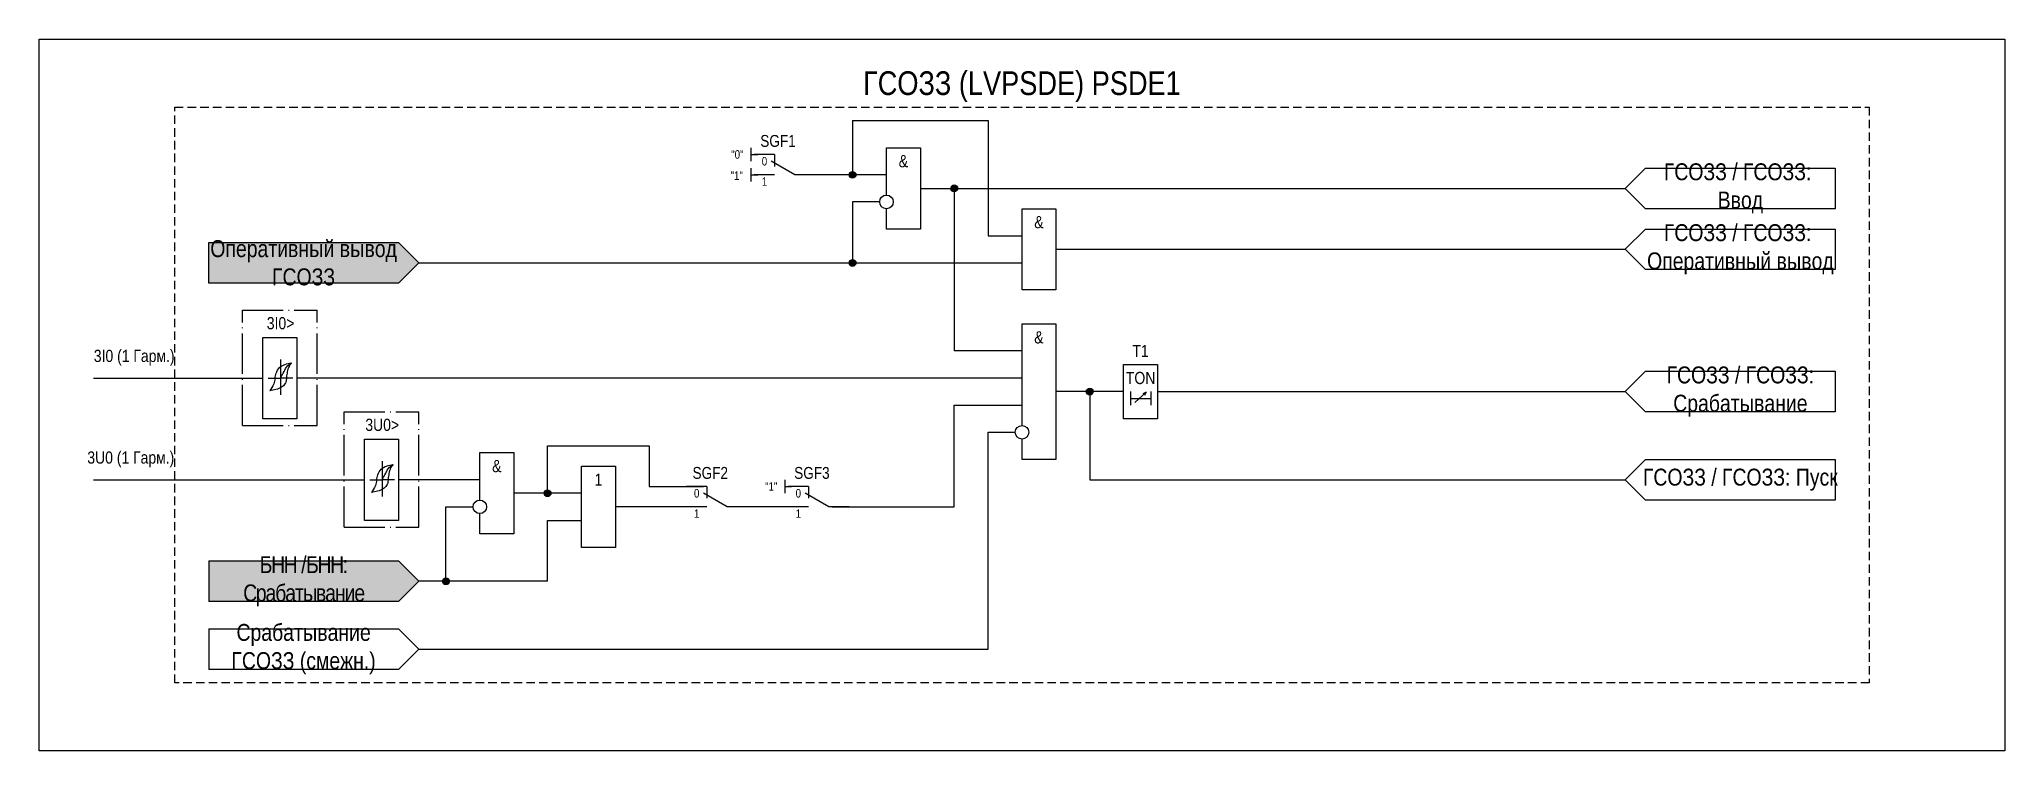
# Model space of a CAD drawing. Header units: millimetres. Extents: x -2185 to 320, y -18 to 149.
# Drawn here: x -2185 to -1895, y 0 to 105 of the extents above; entities that cross this region are included whole.
import ezdxf
from ezdxf.enums import TextEntityAlignment as Align

# ---------------------------------------------------------------- set-up
doc = ezdxf.new("R2010")
doc.units = ezdxf.units.MM
doc.linetypes.add('ACAD_ISO04W100', pattern=[30, 24, -3, 0, -3])
doc.linetypes.add('штриховая2', pattern=[0.375, 0.25, -0.125])
doc.layers.add('Основная', color=7, linetype='Continuous')
doc.styles.add('1.8_Gost_RD', font='ARIALN.TTF', dxfattribs={"height": 1.8})
doc.styles.add('2.5_Gost_RD', font='ARIALN.TTF', dxfattribs={"height": 2.5})
doc.styles.add('3.5_Gost_RD', font='ARIALN.TTF', dxfattribs={"height": 3.5})
doc.styles.add('Вывод', font='ARIALN.TTF', dxfattribs={"height": 2.5})
doc.styles.add('Компонент', font='ARIALN.TTF', dxfattribs={"height": 3.5})

msp = doc.modelspace()

# ---------------------------------------------------------------- texts
at = {"color": 30, "ltscale": 100, "attachment_point": 5}
for s, insert, char_height, width, style in [('ГСОЗЗ (LVPSDE) {\\C6;PSDE1}', (-2040, 98), 3.5, 250, '3.5_Gost_RD'), ('&', (-2057.5, 87), 1.8, 5, '2.5_Gost_RD')]:
    msp.add_mtext(s, dxfattribs=dict(at, insert=insert, char_height=char_height, width=width, style=style))
at = {"ltscale": 100, "insert": (-2083, 85.5), "char_height": 1.25, "attachment_point": 1, "style": '3.5_Gost_RD'}
msp.add_mtext_dynamic_manual_height_columns('"1"', width=2, gutter_width=17.5, heights=[0], dxfattribs=at)
at = {"ltscale": 100, "attachment_point": 5}
for s, insert, char_height, width, style in [('ГСОЗЗ / ГСОЗЗ:  Ввод', (-1934, 83), 2.5, 28, '2.5_Gost_RD'), ('&', (-2037.5, 78), 1.8, 5, '2.5_Gost_RD'), ('ГСОЗЗ / ГСОЗЗ:  Оперативный вывод', (-1934, 74), 2.5, 30.44, '2.5_Gost_RD'), ('&', (-2037.5, 61), 1.8, 5, '2.5_Gost_RD'), ('3I0 (1 Гарм.)', (-2171, 58), 1.8, 12, '1.8_Gost_RD'), ('T1', (-2022.5, 59), 1.8, 5, '2.5_Gost_RD'), ('TON', (-2022.5, 55), 1.8, 5, '2.5_Gost_RD'), ('ГСОЗЗ / ГСОЗЗ: Срабатывание', (-1934, 53), 2.5, 28, '2.5_Gost_RD'), ('3U0 (1 Гарм.)', (-2171.5, 43), 1.8, 13, '1.8_Gost_RD'), ('&', (-2117.5, 42), 1.8, 5, '2.5_Gost_RD'), ('1', (-2102.5, 40), 1.8, 5, '2.5_Gost_RD'), ('ГСОЗЗ / ГСОЗЗ: Пуск', (-1934, 40), 2.5, 28, '2.5_Gost_RD'), ('{\\T0.9;БНН /БНН: Срабатывание}', (-2146, 25), 2.5, 28, '2.5_Gost_RD'), ('Срабатывание ГСОЗЗ (смежн.)', (-2146, 15), 2.5, 28, '2.5_Gost_RD')]:
    msp.add_mtext(s, dxfattribs=dict(at, insert=insert, char_height=char_height, width=width, style=style))
at = {"color": 0, "ltscale": 100, "insert": (-2146, 72), "char_height": 2.5, "width": 28, "attachment_point": 5, "style": '2.5_Gost_RD'}
msp.add_mtext('{\\C256;Оперативный вывод ГСОЗЗ}', dxfattribs=at)
at = {"color": 7, "ltscale": 100, "char_height": 1.8, "attachment_point": 1, "style": '1.8_Gost_RD'}
for s, insert in [('\\pi3.56371;3I0>', (-2155, 64)), ('\\pi3.10634;3U0>', (-2140, 49))]:
    msp.add_mtext_dynamic_manual_height_columns(s, width=11, gutter_width=17.5, heights=[0], dxfattribs=dict(at, insert=insert))

# ---------------------------------------------------------------- blocks, each defined once
blk = doc.blocks.new('*U892')
at = {"layer": 'Основная', "linetype": 'ACAD_ISO04W100', "ltscale": 0.25}
for p, q in [((0, 0), (11, 0)), ((0, -17), (0, 0)), ((11, -17), (11, 0)), ((0, -17), (11, -17))]:
    blk.add_line(p, q, dxfattribs=at)
at = {"layer": 'Основная', "style": 'Компонент'}
blk.add_attdef('ОУ', text='', height=3.5, dxfattribs=at).set_placement((11, 0), align=Align.MIDDLE_CENTER)
blk = doc.blocks.new('*U958')
at = {"layer": 'Основная', "ltscale": 0.35}
blk.add_line((6, 6), (6, 2.5), dxfattribs=at)
at = {"layer": 'Основная', "color": 0}
blk.add_line((0, 0), (7, 4), dxfattribs=at)
blk = doc.blocks.new('*U985')
at = {"layer": 'Основная', "color": 0}
for p, q in [((-3, 6), (-9, 6)), ((-3, 0), (-9, 0)), ((9, 0), (3, 0))]:
    blk.add_line(p, q, dxfattribs=at)
at = {"layer": 'Основная', "ltscale": 0.25, "xscale": -1}
blk.add_blockref('*U958', (3, 0), dxfattribs=at)
at = {"layer": 'Основная'}
for tag, height, style, p in [('ОУ', 3.5, 'Компонент', (-2, 10)), ('В1', 2.5, 'Вывод', (-14, 6)), ('В2', 2.5, 'Вывод', (-6, 4)), ('В3', 2.5, 'Вывод', (-6, -2))]:
    blk.add_attdef(tag, text='', height=height, dxfattribs=dict(at, style=style)).set_placement(p, align=Align.MIDDLE_CENTER)
blk = doc.blocks.new('Точка')
at = {"ltscale": 100}
h = blk.add_hatch(color=256, dxfattribs=at)
h.dxf.hatch_style = 1
edge = h.paths.add_edge_path()
edge.add_arc((0, 0), 0.5, 0, 360)
blk.add_circle((0, 0), 0.5, dxfattribs=at)

# ---------------------------------------------------------------- hatches: boundary and pattern name
at = {"ltscale": 100, "true_color": 0x5496bb}
h = msp.add_hatch(color=153, dxfattribs=at)
h.dxf.hatch_style = 1
h.paths.add_polyline_path([(-2160, 75), (-2132, 75), (-2129, 72), (-2132, 69), (-2160, 69)])
h = msp.add_hatch(color=153, dxfattribs=at)
h.dxf.hatch_style = 1
h.paths.add_polyline_path([(-2160, 28), (-2132, 28), (-2129, 25), (-2132, 22), (-2160, 22)])

# ---------------------------------------------------------------- linework, layer by layer
at = {"color": 30, "ltscale": 100}
for p, q in [((-2065, 93), (-2045, 93)), ((-2065, 93), (-2065, 85)), ((-2045, 93), (-2045, 76)), ((-2060, 83), (-2060, 84)), ((-2060, 82), (-2060, 83)), ((-2055, 83), (-1951, 83)), ((-2061, 81), (-2065, 81)), ((-2065, 81), (-2065, 72)), ((-2045, 76), (-2040, 76))]:
    msp.add_line(p, q, dxfattribs=at)
at = {"ltscale": 100}
for p, q in [((-2080, 89), (-2080, 87)), ((-2080, 88), (-2079, 88)), ((-2080, 86), (-2080, 84)), ((-2080, 85), (-2079, 85)), ((-2060, 85), (-2073, 85)), ((-1948, 86), (-1951, 83)), ((-1948, 86), (-1920, 86)), ((-1920, 86), (-1920, 80)), ((-2050, 83), (-2050, 59)), ((-1951, 83), (-1948, 80)), ((-1920, 80), (-1948, 80)), ((-1948, 77), (-1951, 74)), ((-1948, 77), (-1920, 77)), ((-1920, 77), (-1920, 71)), ((-2160, 75), (-2132, 75)), ((-2132, 75), (-2129, 72)), ((-2035, 74), (-1951, 74)), ((-1951, 74), (-1948, 71)), ((-2129, 72), (-2132, 69)), ((-2129, 72), (-2040, 72)), ((-1920, 71), (-1948, 71)), ((-2132, 69), (-2160, 69)), ((-2152, 59.5), (-2152, 61)), ((-2152, 61), (-2147, 61)), ((-2147, 61), (-2147, 55)), ((-2152, 52), (-2152, 60)), ((-2040, 59), (-2050, 59)), ((-1948, 56), (-1951, 53)), ((-1948, 56), (-1920, 56)), ((-1920, 56), (-1920, 50)), ((-2177, 55), (-2152, 55)), ((-2147, 55), (-2147, 49)), ((-2040, 55), (-2147, 55)), ((-2025, 53), (-2035, 53)), ((-2030, 53), (-2030, 40)), ((-2020, 53), (-1951, 53)), ((-1951, 53), (-1948, 50)), ((-2152, 49), (-2152, 52)), ((-2050, 51), (-2040, 51)), ((-2050, 36), (-2050, 51)), ((-1920, 50), (-1948, 50)), ((-2147, 49), (-2152, 49)), ((-2045, 15), (-2045, 47)), ((-2045, 47), (-2041, 47)), ((-2137, 44.5), (-2137, 46)), ((-2137, 46), (-2132, 46)), ((-2137, 37), (-2137, 45)), ((-2132, 46), (-2132, 40)), ((-2110, 38), (-2110, 45)), ((-2110, 45), (-2095, 45)), ((-2095, 45), (-2095, 39)), ((-1948, 43), (-1951, 40)), ((-1948, 43), (-1920, 43)), ((-1920, 43), (-1920, 37)), ((-2177, 40), (-2137, 40)), ((-2132, 40), (-2132, 34)), ((-2120, 40), (-2132, 40)), ((-2105, 38), (-2115, 38)), ((-2095, 39), (-2087, 39)), ((-2075, 40), (-2075, 38)), ((-2075, 39), (-2074, 39)), ((-2030, 40), (-1951, 40)), ((-1951, 40), (-1948, 37)), ((-2137, 34), (-2137, 37)), ((-2125, 36), (-2121, 36)), ((-2125, 25), (-2125, 36)), ((-2087, 36), (-2100, 36)), ((-2072, 36), (-2083, 36)), ((-2068, 36), (-2050, 36)), ((-1920, 37), (-1948, 37)), ((-2132, 34), (-2137, 34)), ((-2110, 25), (-2110, 34)), ((-2110, 34), (-2105, 34)), ((-2160, 28), (-2132, 28)), ((-2160, 28), (-2160, 22)), ((-2132, 28), (-2129, 25)), ((-2129, 25), (-2132, 22)), ((-2132, 22), (-2160, 22)), ((-2160, 18), (-2132, 18)), ((-2160, 18), (-2160, 12)), ((-2132, 18), (-2129, 15)), ((-2129, 15), (-2132, 12)), ((-2129, 15), (-2045, 15)), ((-2132, 12), (-2160, 12))]:
    msp.add_line(p, q, dxfattribs=at)
for p, q in [((-2149.4, 57.72), (-2149.4, 52.52)), ((-2134.4, 42.72), (-2134.4, 37.52))]:
    msp.add_line(p, q)
at = {"color": 7, "ltscale": 100}
for p, q in [((-2151.21, 55), (-2149.4, 55)), ((-2147.58, 55), (-2149.4, 55)), ((-2023.33, 51.41), (-2021.66, 52.9)), ((-2021.66, 52.9), (-2022.18, 52.68)), ((-2021.66, 52.9), (-2021.92, 52.43)), ((-2136.21, 40), (-2134.4, 40)), ((-2132.58, 40), (-2134.4, 40))]:
    msp.add_line(p, q, dxfattribs=at)
at = {"ltscale": 100}
for points in [[(-2185, 105), (-1895, 105), (-1895, 0), (-2185, 0)], [(-2040, 80), (-2035, 80), (-2035, 68), (-2040, 68)], [(-2025, 57), (-2020, 57), (-2020, 49), (-2025, 49)], [(-2105, 42), (-2100, 42), (-2100, 30), (-2105, 30)]]:
    msp.add_lwpolyline(points, close=True, dxfattribs=at)
at = {"linetype": 'штриховая2', "ltscale": 5}
msp.add_lwpolyline([(-2165, 95), (-1915, 95), (-1915, 10), (-2165, 10)], close=True, dxfattribs=at)
at = {"color": 30, "ltscale": 100}
msp.add_lwpolyline([(-2060, 82), (-2060, 89), (-2055, 89), (-2055, 77), (-2060, 77), (-2060, 80)], dxfattribs=at)
at = {"ltscale": 100}
for points in [[(-2160, 75), (-2132, 75), (-2129, 72), (-2132, 69), (-2160, 69), (-2160, 75)], [(-2040, 48), (-2040, 63), (-2035, 63), (-2035, 43), (-2040, 43), (-2040, 46)], [(-2024, 53), (-2024, 51)], [(-2021, 53), (-2021, 51)], [(-2024, 52), (-2021, 52)], [(-2120, 37), (-2120, 44), (-2115, 44), (-2115, 32), (-2120, 32), (-2120, 35)]]:
    msp.add_lwpolyline(points, dxfattribs=at)
at = {"color": 30}
msp.add_circle((-2060, 81), 1, dxfattribs=at)
at = {"ltscale": 100}
for centre in [(-2040, 47), (-2120, 36)]:
    msp.add_circle(centre, 1, dxfattribs=at)
for points in [[(-2150.2, 54.92), (-2150.05, 55.71), (-2149.56, 56.54), (-2147.8, 57.26)], [(-2149.4, 55), (-2149, 55.72), (-2148.53, 56.6), (-2147.8, 57.26)], [(-2148.52, 54.92), (-2148.4, 55.71), (-2148.19, 56.54), (-2147.8, 57.26)], [(-2150.2, 54.92), (-2150.4, 54.13), (-2151, 53.12)], [(-2148.52, 54.92), (-2148.75, 54.13), (-2149.24, 53.67), (-2151, 53.12)], [(-2135.2, 39.92), (-2135.05, 40.71), (-2134.56, 41.54), (-2132.8, 42.26)], [(-2134.4, 40), (-2134, 40.72), (-2133.53, 41.6), (-2132.8, 42.26)], [(-2133.52, 39.92), (-2133.4, 40.71), (-2133.19, 41.54), (-2132.8, 42.26)], [(-2135.2, 39.92), (-2135.4, 39.13), (-2136, 38.12)], [(-2133.52, 39.92), (-2133.75, 39.13), (-2134.24, 38.67), (-2136, 38.12)]]:
    msp.add_spline(points, degree=3)
at = {"layer": 'Основная', "color": 0}
msp.add_line((-2110, 25), (-2129, 25), dxfattribs=at)

# ---------------------------------------------------------------- block references
at = {"ltscale": 100}
for p in [(-2065, 85), (-2050, 83), (-2065, 72), (-2030, 53), (-2110, 38), (-2125, 25)]:
    msp.add_blockref('Точка', p, dxfattribs=at)
at = {"layer": 'Основная', "ltscale": 0.25, "xscale": 0.5, "yscale": 0.5, "zscale": 0.5}
for p, values in [((-2075, 85), {'ОУ': 'SGF1', 'В1': '"0"', 'В2': '0', 'В3': '1'}), ((-2070, 36), {'ОУ': 'SGF3', 'В1': '"1"', 'В2': '0', 'В3': '1'})]:
    msp.add_blockref('*U985', p, dxfattribs=at).add_auto_attribs(values)
at = {"layer": 'Основная', "ltscale": 0.25}
for p in [(-2155, 65), (-2140, 50)]:
    msp.add_blockref('*U892', p, dxfattribs=at)
ref = msp.add_blockref('*U985', (-2085, 36), dxfattribs=dict(at, xscale=0.5, yscale=0.5, zscale=0.5))
ref.add_attrib('ОУ', 'SGF2', dxfattribs={"height": 1.75, "style": 'Компонент'}).set_placement((-2086, 41), align=Align.MIDDLE_CENTER)
ref.add_attrib('В2', '0', dxfattribs={"height": 1.25, "style": 'Вывод'}).set_placement((-2088, 38), align=Align.MIDDLE_CENTER)
ref.add_attrib('В3', '1', dxfattribs={"height": 1.25, "style": 'Вывод'}).set_placement((-2088, 35), align=Align.MIDDLE_CENTER)

msp.set_redraw_order([(e.dxf.handle, doc.entitydb.next_handle()) for e in msp.query("TEXT MTEXT ATTDEF DIMENSION ARC_DIMENSION")])  # texts and dimensions are drawn at this point

doc.saveas('drawing.dxf')
